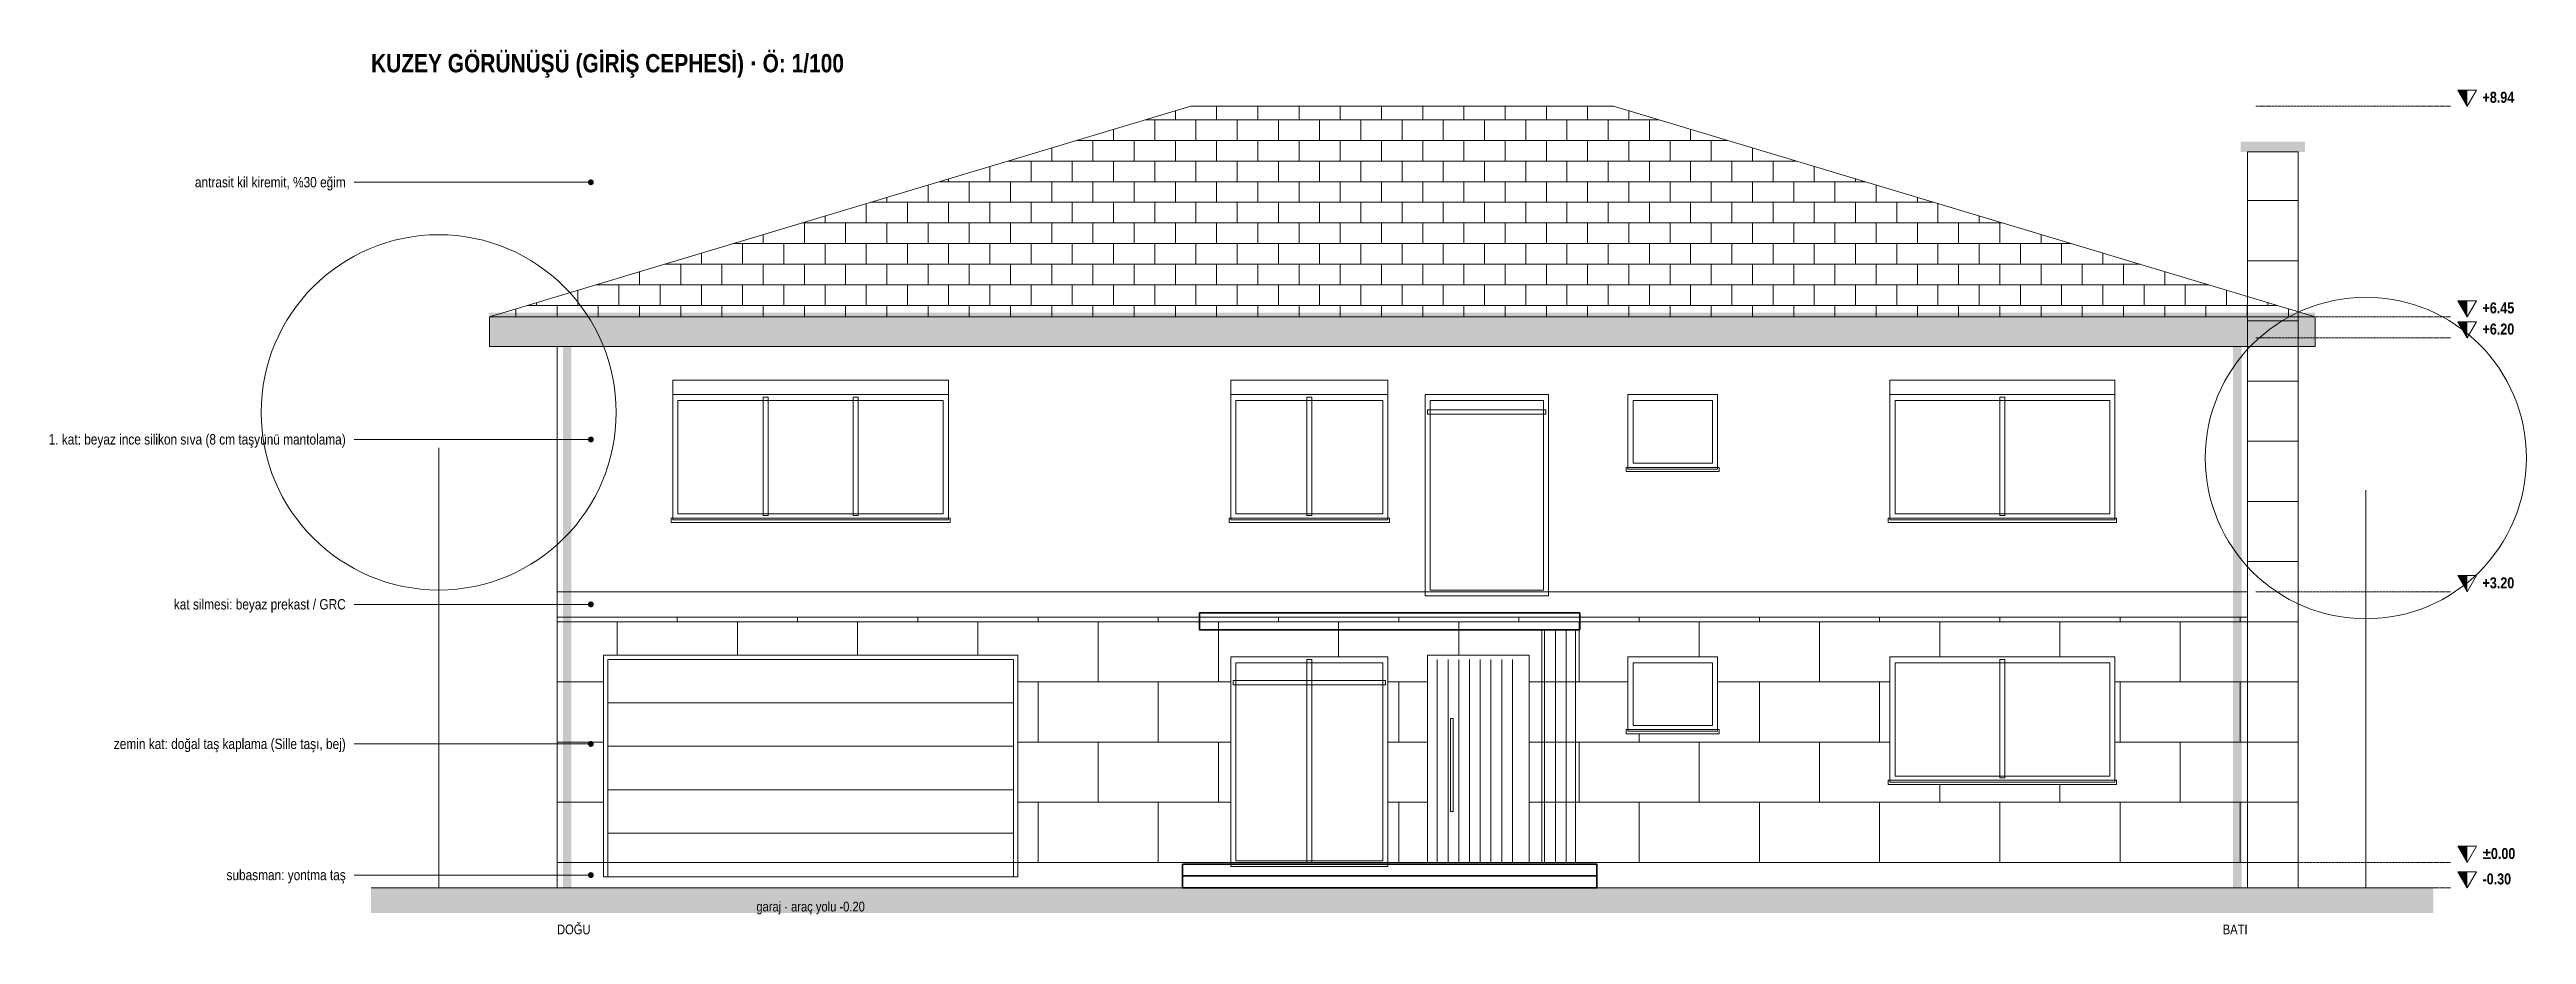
# Model space of a CAD drawing. Header units: centimetres. Extents: x -600 to 7399, y -85 to 961.
# Drawn here: x -600 to 2330, y -85 to 961 of the extents above; entities that cross this region are included whole.
import ezdxf
from ezdxf.enums import TextEntityAlignment as Align

# ---------------------------------------------------------------- set-up
doc = ezdxf.new("R2010")
doc.units = ezdxf.units.CM
doc.header["$LTSCALE"] = 0.25
doc.linetypes.add('ACAD_ISO02W100', pattern=[15, 12, -3])
for name, color, linetype, lineweight in [('M-BACA-TUGLA-1', 116, 'Continuous', 9), ('M-BACA-TUGLA-1-T', 8, 'Continuous', 5), ('M-BITK-AGAC-1', 70, 'Continuous', 9), ('M-CKAP-KIREMIT-1', 66, 'Continuous', 9), ('M-CKAP-KIREMIT-1-T', 8, 'Continuous', 5), ('M-CVRE-ZEMIN', 45, 'Continuous', 18), ('M-CVRE-ZEMIN-T', 8, 'Continuous', 5), ('M-DUVK-AHSAP-1', 126, 'Continuous', 5), ('M-DUVK-AHSAP-1-T', 8, 'Continuous', 5), ('M-DUVK-DOGALTAS-1', 139, 'Continuous', 5), ('M-DUVK-DOGALTAS-1-T', 8, 'Continuous', 5), ('M-DUVK-PREKAST-1', 127, 'Continuous', 5), ('M-GOST-KESITKOT', 46, 'Continuous', 9), ('M-GOST-YAZI', 2, 'Continuous', 9), ('M-KPKN-AHSAP-1', 93, 'Continuous', 9), ('M-PNKS-ALUMINYUM-1', 171, 'Continuous', 9), ('M-SIVA-1', 52, 'Continuous', 5), ('M-TASI-BETONARME-1', 5, 'Continuous', 35), ('M-YIBO-SAC-1', 12, 'Continuous', 9)]:
    doc.layers.add(name, color=color, linetype=linetype, lineweight=lineweight)
doc.styles.add('YAZI', font='arialn.ttf')
doc.styles.add('YAZI-KALIN', font='arialnb.ttf')

msp = doc.modelspace()

# ---------------------------------------------------------------- texts
at = {"layer": 'M-GOST-KESITKOT', "style": 'YAZI-KALIN'}
for s, p in [('+8.94', (2278, 898)), ('+6.45', (2278, 649)), ('+6.20', (2278, 624)), ('+3.20', (2278, 324)), ('%%p0.00', (2278, 4)), ('-0.30', (2278, -26))]:
    msp.add_text(s, height=12.96, dxfattribs=at).set_placement(p)
at = {"layer": 'M-GOST-YAZI'}
for s, height, style, p in [('KUZEY GÖRÜNÜŞÜ (GİRİŞ CEPHESİ) · Ö: 1/100', 21.6, 'YAZI-KALIN', (-220, 934)), ('DOĞU', 11.52, 'YAZI', (0, -85))]:
    msp.add_text(s, height=height, dxfattribs=dict(at, style=style)).set_placement(p)
at = {"layer": 'M-GOST-YAZI', "style": 'YAZI'}
for s, height, p in [('antrasit kil kiremit, %30 eğim', 12.24, (-250, 798)), ('1. kat: beyaz ince silikon sıva (8 cm taşyünü mantolama)', 12.24, (-250, 494)), ('kat silmesi: beyaz prekast / GRC', 12.24, (-250, 299)), ('zemin kat: doğal taş kaplama (Sille taşı, bej)', 12.24, (-250, 134)), ('subasman: yontma taş', 12.24, (-250, -21)), ('BATI', 11.52, (2000, -85))]:
    msp.add_text(s, height=height, dxfattribs=at).set_placement(p, align=Align.RIGHT)
msp.add_text('garaj · araç yolu -0.20', height=11.52, dxfattribs=at).set_placement((300, -58), align=Align.CENTER)

# ---------------------------------------------------------------- hatches: boundary and pattern name
at = {"layer": 'M-BACA-TUGLA-1-T'}
h = msp.add_hatch(color=256, dxfattribs=at)
h.dxf.hatch_style = 1
h.paths.add_polyline_path([(1992, 852), (2068, 852), (2068, 840), (1992, 840)])
h = msp.add_hatch(dxfattribs=at)
h.set_pattern_fill('AR-B816', scale=0.35)
h.paths.add_polyline_path([(2000, 840), (2060, 840), (2060, -30), (2000, -30)])
at = {"layer": 'M-CKAP-KIREMIT-1-T'}
h = msp.add_hatch(dxfattribs=at)
h.set_pattern_fill('AR-B816', scale=0.12)
h.paths.add_polyline_path([(2080, 645), (1250, 894), (750, 894), (-80, 645)])
h = msp.add_hatch(color=256, dxfattribs=at)
h.dxf.hatch_style = 1
h.paths.add_polyline_path([(-80, 650), (2080, 650), (2080, 640), (-80, 640)])
h = msp.add_hatch(color=256, dxfattribs=at)
h.dxf.hatch_style = 1
h.paths.add_polyline_path([(-80, 645), (2080, 645), (2080, 610), (-80, 610)])
at = {"layer": 'M-CVRE-ZEMIN-T'}
h = msp.add_hatch(dxfattribs=at)
h.set_pattern_fill('EARTH', scale=5)
h.paths.add_polyline_path([(-220, -30), (2220, -30), (2220, -60), (-220, -60)])
at = {"layer": 'M-DUVK-AHSAP-1-T'}
h = msp.add_hatch(dxfattribs=at)
h.set_pattern_fill('LINE', scale=4, angle=90)
h.paths.add_polyline_path([(1165, 275), (1205, 275), (1205, 0), (1165, 0)])
h = msp.add_hatch(dxfattribs=at)
h.set_pattern_fill('LINE', scale=4, angle=90)
h.paths.add_polyline_path([(1037, 240), (1143, 240), (1143, 0), (1037, 0)])
at = {"layer": 'M-DUVK-DOGALTAS-1-T'}
h = msp.add_hatch(dxfattribs=at)
h.set_pattern_fill('AR-B816', scale=0.35)
h.paths.add_polyline_path([(0, 290), (2000, 290), (2000, 245), (0, 245)])
h = msp.add_hatch(dxfattribs=at)
h.set_pattern_fill('AR-B816', scale=0.35)
h.paths.add_polyline_path([(0, 245), (55, 245), (55, 243), (0, 243)])
h = msp.add_hatch(dxfattribs=at)
h.set_pattern_fill('AR-B816', scale=0.35)
h.paths.add_polyline_path([(0, 243), (55, 243), (55, 157), (0, 157)])
h = msp.add_hatch(dxfattribs=at)
h.set_pattern_fill('AR-B816', scale=0.35)
h.paths.add_polyline_path([(545, 245), (1030, 245), (1030, 243), (545, 243)])
h = msp.add_hatch(dxfattribs=at)
h.set_pattern_fill('AR-B816', scale=0.35)
h.paths.add_polyline_path([(545, 243), (797, 243), (797, 157), (545, 157)])
h = msp.add_hatch(dxfattribs=at)
h.set_pattern_fill('AR-B816', scale=0.35)
h.paths.add_polyline_path([(983, 243), (1030, 243), (1030, 157), (983, 157)])
h = msp.add_hatch(dxfattribs=at)
h.set_pattern_fill('AR-B816', scale=0.35)
h.paths.add_polyline_path([(1150, 245), (2000, 245), (2000, 243), (1150, 243)])
h = msp.add_hatch(dxfattribs=at)
h.set_pattern_fill('AR-B816', scale=0.35)
h.paths.add_polyline_path([(1150, 243), (1267, 243), (1267, 157), (1150, 157)])
h = msp.add_hatch(dxfattribs=at)
h.set_pattern_fill('AR-B816', scale=0.35)
h.paths.add_polyline_path([(1373, 243), (1577, 243), (1577, 157), (1373, 157)])
h = msp.add_hatch(dxfattribs=at)
h.set_pattern_fill('AR-B816', scale=0.35)
h.paths.add_polyline_path([(1843, 243), (2000, 243), (2000, 97), (1843, 97)])
h = msp.add_hatch(dxfattribs=at)
h.set_pattern_fill('AR-B816', scale=0.35)
h.paths.add_polyline_path([(0, 157), (55, 157), (55, 155), (0, 155)])
h = msp.add_hatch(dxfattribs=at)
h.set_pattern_fill('AR-B816', scale=0.35)
h.paths.add_polyline_path([(0, 155), (55, 155), (55, 152), (0, 152)])
h = msp.add_hatch(dxfattribs=at)
h.set_pattern_fill('AR-B816', scale=0.35)
h.paths.add_polyline_path([(0, 152), (55, 152), (55, 97), (0, 97)])
h = msp.add_hatch(dxfattribs=at)
h.set_pattern_fill('AR-B816', scale=0.35)
h.paths.add_polyline_path([(545, 157), (797, 157), (797, 155), (545, 155)])
h = msp.add_hatch(dxfattribs=at)
h.set_pattern_fill('AR-B816', scale=0.35)
h.paths.add_polyline_path([(545, 155), (797, 155), (797, 152), (545, 152)])
h = msp.add_hatch(dxfattribs=at)
h.set_pattern_fill('AR-B816', scale=0.35)
h.paths.add_polyline_path([(545, 152), (797, 152), (797, 97), (545, 97)])
h = msp.add_hatch(dxfattribs=at)
h.set_pattern_fill('AR-B816', scale=0.35)
h.paths.add_polyline_path([(983, 157), (1030, 157), (1030, 155), (983, 155)])
h = msp.add_hatch(dxfattribs=at)
h.set_pattern_fill('AR-B816', scale=0.35)
h.paths.add_polyline_path([(983, 155), (1030, 155), (1030, 152), (983, 152)])
h = msp.add_hatch(dxfattribs=at)
h.set_pattern_fill('AR-B816', scale=0.35)
h.paths.add_polyline_path([(983, 152), (1030, 152), (1030, 97), (983, 97)])
h = msp.add_hatch(dxfattribs=at)
h.set_pattern_fill('AR-B816', scale=0.35)
h.paths.add_polyline_path([(1150, 157), (1265, 157), (1265, 155), (1150, 155)])
h = msp.add_hatch(dxfattribs=at)
h.set_pattern_fill('AR-B816', scale=0.35)
h.paths.add_polyline_path([(1150, 155), (1265, 155), (1265, 152), (1150, 152)])
h = msp.add_hatch(dxfattribs=at)
h.set_pattern_fill('AR-B816', scale=0.35)
h.paths.add_polyline_path([(1150, 152), (1577, 152), (1577, 97), (1150, 97)])
h = msp.add_hatch(dxfattribs=at)
h.set_pattern_fill('AR-B816', scale=0.35)
h.paths.add_polyline_path([(1375, 157), (1577, 157), (1577, 155), (1375, 155)])
h = msp.add_hatch(dxfattribs=at)
h.set_pattern_fill('AR-B816', scale=0.35)
h.paths.add_polyline_path([(1375, 155), (1577, 155), (1577, 152), (1375, 152)])
h = msp.add_hatch(dxfattribs=at)
h.set_pattern_fill('AR-B816', scale=0.35)
h.paths.add_polyline_path([(0, 97), (55, 97), (55, 95), (0, 95)])
h = msp.add_hatch(dxfattribs=at)
h.set_pattern_fill('AR-B816', scale=0.35)
h.paths.add_polyline_path([(0, 95), (55, 95), (55, 92), (0, 92)])
h = msp.add_hatch(dxfattribs=at)
h.set_pattern_fill('AR-B816', scale=0.35)
h.paths.add_polyline_path([(0, 92), (55, 92), (55, 0), (0, 0)])
h = msp.add_hatch(dxfattribs=at)
h.set_pattern_fill('AR-B816', scale=0.35)
h.paths.add_polyline_path([(545, 97), (797, 97), (797, 95), (545, 95)])
h = msp.add_hatch(dxfattribs=at)
h.set_pattern_fill('AR-B816', scale=0.35)
h.paths.add_polyline_path([(545, 95), (797, 95), (797, 92), (545, 92)])
h = msp.add_hatch(dxfattribs=at)
h.set_pattern_fill('AR-B816', scale=0.35)
h.paths.add_polyline_path([(545, 92), (797, 92), (797, 0), (545, 0)])
h = msp.add_hatch(dxfattribs=at)
h.set_pattern_fill('AR-B816', scale=0.35)
h.paths.add_polyline_path([(983, 97), (1030, 97), (1030, 95), (983, 95)])
h = msp.add_hatch(dxfattribs=at)
h.set_pattern_fill('AR-B816', scale=0.35)
h.paths.add_polyline_path([(983, 95), (1030, 95), (1030, 92), (983, 92)])
h = msp.add_hatch(dxfattribs=at)
h.set_pattern_fill('AR-B816', scale=0.35)
h.paths.add_polyline_path([(983, 92), (1030, 92), (1030, 0), (983, 0)])
h = msp.add_hatch(dxfattribs=at)
h.set_pattern_fill('AR-B816', scale=0.35)
h.paths.add_polyline_path([(1150, 97), (1575, 97), (1575, 95), (1150, 95)])
h = msp.add_hatch(dxfattribs=at)
h.set_pattern_fill('AR-B816', scale=0.35)
h.paths.add_polyline_path([(1150, 95), (1575, 95), (1575, 92), (1150, 92)])
h = msp.add_hatch(dxfattribs=at)
h.set_pattern_fill('AR-B816', scale=0.35)
h.paths.add_polyline_path([(1150, 92), (2000, 92), (2000, 0), (1150, 0)])
h = msp.add_hatch(dxfattribs=at)
h.set_pattern_fill('AR-B816', scale=0.35)
h.paths.add_polyline_path([(1845, 97), (2000, 97), (2000, 95), (1845, 95)])
h = msp.add_hatch(dxfattribs=at)
h.set_pattern_fill('AR-B816', scale=0.35)
h.paths.add_polyline_path([(1845, 95), (2000, 95), (2000, 92), (1845, 92)])
at = {"layer": 'M-GOST-KESITKOT'}
h = msp.add_hatch(color=256, dxfattribs=at)
h.dxf.hatch_style = 1
h.paths.add_polyline_path([(2249, 913), (2260, 913), (2260, 894)])
h = msp.add_hatch(color=256, dxfattribs=at)
h.dxf.hatch_style = 1
h.paths.add_polyline_path([(2249, 664), (2260, 664), (2260, 645)])
h = msp.add_hatch(color=256, dxfattribs=at)
h.dxf.hatch_style = 1
h.paths.add_polyline_path([(2249, 639), (2260, 639), (2260, 620)])
h = msp.add_hatch(color=256, dxfattribs=at)
h.dxf.hatch_style = 1
h.paths.add_polyline_path([(2249, 339), (2260, 339), (2260, 320)])
h = msp.add_hatch(color=256, dxfattribs=at)
h.dxf.hatch_style = 1
h.paths.add_polyline_path([(2249, 19), (2260, 19), (2260, 0)])
h = msp.add_hatch(color=256, dxfattribs=at)
h.dxf.hatch_style = 1
h.paths.add_polyline_path([(2249, -11), (2260, -11), (2260, -30)])
at = {"layer": 'M-GOST-YAZI'}
h = msp.add_hatch(color=256, dxfattribs=at)
h.dxf.hatch_style = 1
edge = h.paths.add_edge_path()
edge.add_arc((40, 804), 3.5, 0, 360)
h = msp.add_hatch(color=256, dxfattribs=at)
h.dxf.hatch_style = 1
edge = h.paths.add_edge_path()
edge.add_arc((40, 500), 3.5, 0, 360)
h = msp.add_hatch(color=256, dxfattribs=at)
h.dxf.hatch_style = 1
edge = h.paths.add_edge_path()
edge.add_arc((40, 305), 3.5, 0, 360)
h = msp.add_hatch(color=256, dxfattribs=at)
h.dxf.hatch_style = 1
edge = h.paths.add_edge_path()
edge.add_arc((40, 140), 3.5, 0, 360)
h = msp.add_hatch(color=256, dxfattribs=at)
h.dxf.hatch_style = 1
edge = h.paths.add_edge_path()
edge.add_arc((40, -15), 3.5, 0, 360)
at = {"layer": 'M-YIBO-SAC-1'}
h = msp.add_hatch(color=256, dxfattribs=at)
h.dxf.hatch_style = 1
h.paths.add_polyline_path([(7, 610), (17, 610), (17, -30), (7, -30)])
h = msp.add_hatch(color=256, dxfattribs=at)
h.dxf.hatch_style = 1
h.paths.add_polyline_path([(1983, 610), (1993, 610), (1993, -30), (1983, -30)])

# ---------------------------------------------------------------- linework, layer by layer
at = {"layer": 'M-BACA-TUGLA-1'}
msp.add_lwpolyline([(2000, 840), (2060, 840), (2060, -30), (2000, -30)], close=True, dxfattribs=at)
at = {"layer": 'M-BITK-AGAC-1'}
for p, q in [((-140, -30), (-140, 490)), ((2140, -30), (2140, 440))]:
    msp.add_line(p, q, dxfattribs=at)
for centre, radius in [((-140, 532), 210), ((2140, 478), 190)]:
    msp.add_circle(centre, radius, dxfattribs=at)
at = {"layer": 'M-CKAP-KIREMIT-1'}
for points in [[(2080, 645), (1250, 894), (750, 894), (-80, 645)], [(-80, 645), (2080, 645), (2080, 610), (-80, 610)]]:
    msp.add_lwpolyline(points, close=True, dxfattribs=at)
at = {"layer": 'M-CVRE-ZEMIN'}
msp.add_line((2220, -30), (-220, -30), dxfattribs=at)
at = {"layer": 'M-DUVK-AHSAP-1'}
msp.add_lwpolyline([(1165, 275), (1205, 275), (1205, 0), (1165, 0)], close=True, dxfattribs=at)
at = {"layer": 'M-DUVK-DOGALTAS-1'}
for points in [[(0, 290), (2000, 290), (2000, 0), (0, 0)], [(0, 0), (2000, 0), (2000, -30), (0, -30)]]:
    msp.add_lwpolyline(points, close=True, dxfattribs=at)
at = {"layer": 'M-DUVK-PREKAST-1'}
msp.add_lwpolyline([(0, 320), (2000, 320), (2000, 290), (0, 290)], close=True, dxfattribs=at)
at = {"layer": 'M-GOST-KESITKOT', "linetype": 'ACAD_ISO02W100'}
for p, q in [((2010, 894), (2240, 894)), ((2010, 645), (2240, 645)), ((2010, 620), (2240, 620)), ((2010, 320), (2240, 320)), ((2010, 0), (2240, 0)), ((2010, -30), (2240, -30))]:
    msp.add_line(p, q, dxfattribs=at)
at = {"layer": 'M-GOST-KESITKOT'}
for points in [[(2249, 913), (2271, 913), (2260, 894)], [(2249, 664), (2271, 664), (2260, 645)], [(2249, 639), (2271, 639), (2260, 620)], [(2249, 339), (2271, 339), (2260, 320)], [(2249, 19), (2271, 19), (2260, 0)], [(2249, -11), (2271, -11), (2260, -30)]]:
    msp.add_lwpolyline(points, close=True, dxfattribs=at)
at = {"layer": 'M-GOST-YAZI'}
for p, q in [((-240, 804), (40, 804)), ((-240, 500), (40, 500)), ((-240, 305), (40, 305)), ((-240, 140), (40, 140)), ((-240, -15), (40, -15))]:
    msp.add_line(p, q, dxfattribs=at)
at = {"layer": 'M-KPKN-AHSAP-1'}
for p, q in [((540, 188.6), (60, 188.6)), ((540, 137.2), (60, 137.2)), ((540, 85.8), (60, 85.8)), ((540, 34.4), (60, 34.4))]:
    msp.add_line(p, q, dxfattribs=at)
for points in [[(55, 245), (545, 245), (545, -17), (55, -17)], [(60, 240), (540, 240), (540, -17), (60, -17)], [(1030, 245), (1150, 245), (1150, 0), (1030, 0)], [(1057, 170), (1060, 170), (1060, 60), (1057, 60)]]:
    msp.add_lwpolyline(points, close=True, dxfattribs=at)
at = {"layer": 'M-PNKS-ALUMINYUM-1'}
for points in [[(137, 570), (463, 570), (463, 553), (137, 553)], [(797, 570), (983, 570), (983, 553), (797, 553)], [(1577, 570), (1843, 570), (1843, 553), (1577, 553)], [(137, 553), (463, 553), (463, 405), (137, 405)], [(143, 546), (457, 546), (457, 412), (143, 412)], [(243.7, 550), (249.7, 550), (249.7, 410), (243.7, 410)], [(350.3, 550), (356.3, 550), (356.3, 410), (350.3, 410)], [(797, 553), (983, 553), (983, 405), (797, 405)], [(803, 546), (977, 546), (977, 412), (803, 412)], [(887, 550), (893, 550), (893, 410), (887, 410)], [(1027, 553), (1173, 553), (1173, 315), (1027, 315)], [(1030, 535), (1170, 535), (1170, 530), (1030, 530)], [(1033, 546), (1167, 546), (1167, 322), (1033, 322)], [(1267, 553), (1373, 553), (1373, 465), (1267, 465)], [(1273, 546), (1367, 546), (1367, 472), (1273, 472)], [(1577, 553), (1843, 553), (1843, 405), (1577, 405)], [(1583, 546), (1837, 546), (1837, 412), (1583, 412)], [(1707, 550), (1713, 550), (1713, 410), (1707, 410)], [(1265, 467), (1375, 467), (1375, 462), (1265, 462)], [(1265, 467), (1375, 467), (1375, 462), (1265, 462)], [(135, 407), (465, 407), (465, 402), (135, 402)], [(135, 407), (465, 407), (465, 402), (135, 402)], [(795, 407), (985, 407), (985, 402), (795, 402)], [(795, 407), (985, 407), (985, 402), (795, 402)], [(1575, 407), (1845, 407), (1845, 402), (1575, 402)], [(1575, 407), (1845, 407), (1845, 402), (1575, 402)], [(797, 243), (983, 243), (983, -5), (797, -5)], [(803, 236), (977, 236), (977, 2), (803, 2)], [(887, 240), (893, 240), (893, 0), (887, 0)], [(1267, 243), (1373, 243), (1373, 155), (1267, 155)], [(1273, 236), (1367, 236), (1367, 162), (1273, 162)], [(1577, 243), (1843, 243), (1843, 95), (1577, 95)], [(1583, 236), (1837, 236), (1837, 102), (1583, 102)], [(1707, 240), (1713, 240), (1713, 100), (1707, 100)], [(800, 215), (980, 215), (980, 210), (800, 210)], [(1265, 157), (1375, 157), (1375, 152), (1265, 152)], [(1265, 157), (1375, 157), (1375, 152), (1265, 152)], [(1575, 97), (1845, 97), (1845, 92), (1575, 92)], [(1575, 97), (1845, 97), (1845, 92), (1575, 92)]]:
    msp.add_lwpolyline(points, close=True, dxfattribs=at)
at = {"layer": 'M-SIVA-1'}
msp.add_lwpolyline([(0, 610), (2000, 610), (2000, 320), (0, 320)], close=True, dxfattribs=at)
at = {"layer": 'M-TASI-BETONARME-1'}
for points in [[(760, 295), (1210, 295), (1210, 275), (760, 275)], [(740, -2), (1230, -2), (1230, -16), (740, -16)], [(740, -16), (1230, -16), (1230, -30), (740, -30)]]:
    msp.add_lwpolyline(points, close=True, dxfattribs=at)

msp.set_redraw_order([(e.dxf.handle, doc.entitydb.next_handle()) for e in msp.query("TEXT MTEXT ATTDEF DIMENSION ARC_DIMENSION")])  # texts and dimensions are drawn at this point

doc.saveas('drawing.dxf')
